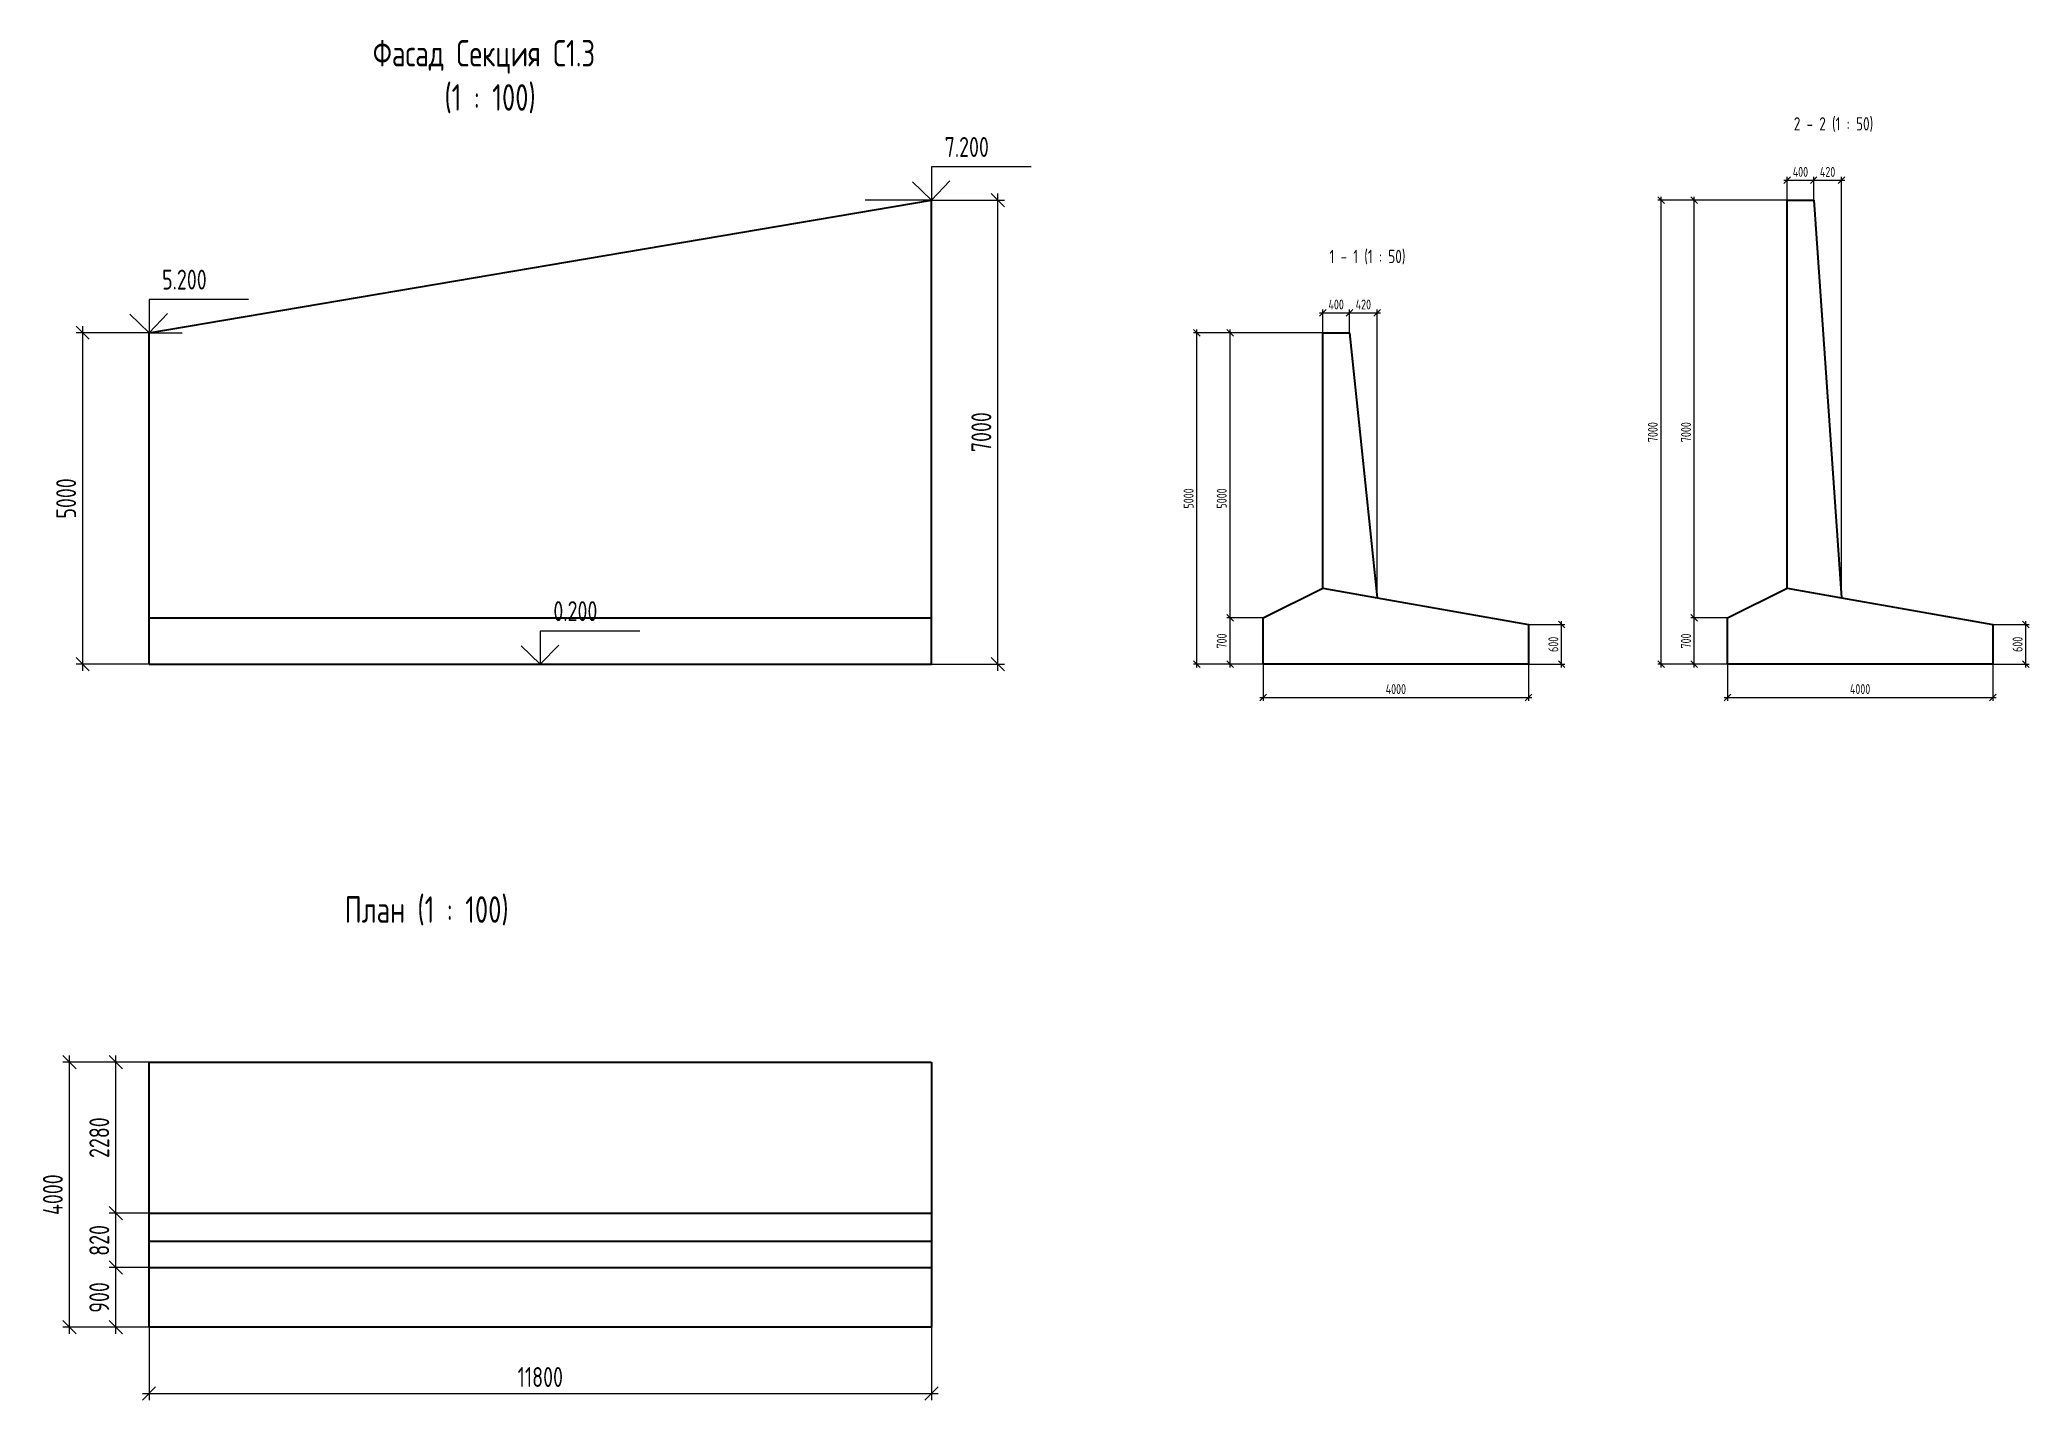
# Model space of a CAD drawing. Header units: millimetres. Extents: x -5073 to 1141180, y -2035460 to 62336.
# Drawn here: x 1081733 to 1111730, y -10900 to 9618 of the extents above; entities that cross this region are included whole.
import ezdxf
from ezdxf.enums import TextEntityAlignment as Align

# ---------------------------------------------------------------- set-up
doc = ezdxf.new("R2010")
doc.units = ezdxf.units.MM
doc.layers.add('Contur', color=40, linetype='Continuous', lineweight=40)
doc.layers.add('Size', color=142, linetype='Continuous')
doc.layers.add('Text_B', color=11, linetype='Continuous')
doc.styles.add('RS 0.7', font='romans.shx', dxfattribs={"width": 0.7})
doc.styles.add('RS0.7', font='romans.shx', dxfattribs={"width": 0.7})
doc.dimstyles.new('LIN100', dxfattribs={"dimscale": 100, "dimtxt": 3, "dimasz": 2, "dimexe": 1, "dimexo": 0, "dimgap": 1, "dimtad": 1, "dimdec": 1, "dimrnd": 1, "dimzin": 9, "dimdsep": 46, "dimtxsty": 'RS0.7', "dimblk1": 'OBLIQUE', "dimblk2": 'OBLIQUE', "dimsah": 1, "dimcen": 2, "dimdle": 1, "dimclrd": 256, "dimclre": 256, "dimclrt": 7, "dimazin": 2, "dimtfac": 2.5, "dimtdec": 1, "dimtmove": 0, "dimatfit": 3, "dimfxl": 1, "dimtolj": 1, "dimtzin": 12, "dimlwd": -1, "dimlwe": -1, "dimarcsym": 0})
doc.dimstyles.new('LIN50', dxfattribs={"dimscale": 50, "dimtxt": 3, "dimasz": 2, "dimexe": 1, "dimexo": 0, "dimgap": 1, "dimtad": 1, "dimdec": 1, "dimrnd": 1, "dimzin": 9, "dimdsep": 46, "dimtxsty": 'RS0.7', "dimblk1": 'OBLIQUE', "dimblk2": 'OBLIQUE', "dimsah": 1, "dimcen": 2, "dimdle": 1, "dimclrd": 256, "dimclre": 256, "dimclrt": 7, "dimazin": 2, "dimtfac": 2.5, "dimtdec": 1, "dimtmove": 0, "dimatfit": 3, "dimfxl": 1, "dimtolj": 1, "dimtzin": 12, "dimlwd": -1, "dimlwe": -1, "dimarcsym": 0})

msp = doc.modelspace()

# ---------------------------------------------------------------- texts
at = {"layer": 'Text_B', "style": 'RS0.7'}
for s, insert, char_height, attachment_point in [('Фасад Секция С1.3^J (1 : 100)', (1088429.9, 9061.9), 400, 5), ('2 - 2 (1 : 50)', (1108179.9, 8450), 200, 1), ('1 - 1 (1 : 50)', (1101179.9, 6450), 200, 1), ('План (1 : 100)', (1086329.9, -3300), 400, 1)]:
    msp.add_mtext(s, dxfattribs=dict(at, insert=insert, char_height=char_height, attachment_point=attachment_point))

# ---------------------------------------------------------------- blocks, each defined once
blk = doc.blocks.new('_Oblique')
at = {"color": 0, "lineweight": -2}
blk.add_line((-0.5, -0.5), (0.5, 0.5), dxfattribs=at)
blk = doc.blocks.new('*D1458')
at = {"layer": 'Defpoints', "color": 0, "transparency": 16777216}
for p in [(1082380, 5200), (1083380, 5200), (1083380, 200)]:
    blk.add_point(p, dxfattribs=at)
at = {"layer": 'Size', "transparency": 16777216}
for p, q in [((1083380, 5200), (1082280, 5200)), ((1082380, 100), (1082380, 5300)), ((1083380, 200), (1082280, 200))]:
    blk.add_line(p, q, dxfattribs=at)
at = {"layer": 'Size', "transparency": 16777216, "xscale": 200, "yscale": 200, "zscale": 200}
for p, rotation in [((1082380, 5200), 90), ((1082380, 200), 270)]:
    blk.add_blockref('_Oblique', p, dxfattribs=dict(at, rotation=rotation))
at = {"layer": 'Size', "color": 7, "transparency": 16777216, "insert": (1082130, 2700), "char_height": 300, "attachment_point": 5, "rotation": 90, "style": 'RS0.7'}
blk.add_mtext('\\A1;5000', dxfattribs=at)
blk = doc.blocks.new('*D1459')
at = {"layer": 'Defpoints', "color": 0, "transparency": 16777216}
for p in [(1095180, 7200), (1096180, 7200), (1095180, 200)]:
    blk.add_point(p, dxfattribs=at)
at = {"layer": 'Size', "transparency": 16777216}
for p, q in [((1095180, 7200), (1096280, 7200)), ((1096180, 100), (1096180, 7300)), ((1095180, 200), (1096280, 200))]:
    blk.add_line(p, q, dxfattribs=at)
at = {"layer": 'Size', "transparency": 16777216, "xscale": 200, "yscale": 200, "zscale": 200}
for p, rotation in [((1096180, 7200), 90), ((1096180, 200), 270)]:
    blk.add_blockref('_Oblique', p, dxfattribs=dict(at, rotation=rotation))
at = {"layer": 'Size', "color": 7, "transparency": 16777216, "insert": (1095930, 3700), "char_height": 300, "attachment_point": 5, "rotation": 90, "style": 'RS0.7'}
blk.add_mtext('\\A1;7000', dxfattribs=at)
blk = doc.blocks.new('*D1460')
at = {"layer": 'Defpoints', "color": 0, "transparency": 16777216}
for p in [(1083380, -9800), (1095180, -9800), (1095180, -10800)]:
    blk.add_point(p, dxfattribs=at)
at = {"layer": 'Size', "transparency": 16777216}
for p, q in [((1083380, -9800), (1083380, -10900)), ((1095180, -9800), (1095180, -10900)), ((1083280, -10800), (1095280, -10800))]:
    blk.add_line(p, q, dxfattribs=at)
at = {"layer": 'Size', "transparency": 16777216, "xscale": 200, "yscale": 200, "zscale": 200, "rotation": 180}
blk.add_blockref('_Oblique', (1083380, -10800), dxfattribs=at)
at = {"layer": 'Size', "transparency": 16777216, "xscale": 200, "yscale": 200, "zscale": 200}
blk.add_blockref('_Oblique', (1095180, -10800), dxfattribs=at)
at = {"layer": 'Size', "color": 7, "transparency": 16777216, "insert": (1089280, -10550), "char_height": 300, "attachment_point": 5, "style": 'RS0.7'}
blk.add_mtext('\\A1;11800', dxfattribs=at)
blk = doc.blocks.new('*D1461')
at = {"layer": 'Defpoints', "color": 0, "transparency": 16777216}
for p in [(1082180, -5800), (1083380, -5800), (1083380, -9800)]:
    blk.add_point(p, dxfattribs=at)
at = {"layer": 'Size', "transparency": 16777216}
for p, q in [((1083380, -5800), (1082080, -5800)), ((1082180, -9900), (1082180, -5700)), ((1083380, -9800), (1082080, -9800))]:
    blk.add_line(p, q, dxfattribs=at)
at = {"layer": 'Size', "transparency": 16777216, "xscale": 200, "yscale": 200, "zscale": 200}
for p, rotation in [((1082180, -5800), 90), ((1082180, -9800), 270)]:
    blk.add_blockref('_Oblique', p, dxfattribs=dict(at, rotation=rotation))
at = {"layer": 'Size', "color": 7, "transparency": 16777216, "insert": (1081930, -7800), "char_height": 300, "attachment_point": 5, "rotation": 90, "style": 'RS0.7'}
blk.add_mtext('\\A1;4000', dxfattribs=at)
blk = doc.blocks.new('*D1462')
at = {"layer": 'Defpoints', "color": 0, "transparency": 16777216}
for p in [(1082880, -8900), (1083380, -8900), (1083380, -9800)]:
    blk.add_point(p, dxfattribs=at)
at = {"layer": 'Size', "transparency": 16777216}
for p, q in [((1083380, -8900), (1082780, -8900)), ((1082880, -9900), (1082880, -8800)), ((1083380, -9800), (1082780, -9800))]:
    blk.add_line(p, q, dxfattribs=at)
at = {"layer": 'Size', "transparency": 16777216, "xscale": 200, "yscale": 200, "zscale": 200}
for p, rotation in [((1082880, -8900), 90), ((1082880, -9800), 270)]:
    blk.add_blockref('_Oblique', p, dxfattribs=dict(at, rotation=rotation))
at = {"layer": 'Size', "color": 7, "transparency": 16777216, "insert": (1082630, -9350), "char_height": 300, "attachment_point": 5, "rotation": 90, "style": 'RS0.7'}
blk.add_mtext('\\A1;900', dxfattribs=at)
blk = doc.blocks.new('*D1463')
at = {"layer": 'Defpoints', "color": 0, "transparency": 16777216}
for p in [(1082880, -8080), (1083380, -8080), (1083380, -8900)]:
    blk.add_point(p, dxfattribs=at)
at = {"layer": 'Size', "transparency": 16777216}
for p, q in [((1083380, -8080), (1082780, -8080)), ((1082880, -9000), (1082880, -7980)), ((1083380, -8900), (1082780, -8900))]:
    blk.add_line(p, q, dxfattribs=at)
at = {"layer": 'Size', "transparency": 16777216, "xscale": 200, "yscale": 200, "zscale": 200}
for p, rotation in [((1082880, -8080), 90), ((1082880, -8900), 270)]:
    blk.add_blockref('_Oblique', p, dxfattribs=dict(at, rotation=rotation))
at = {"layer": 'Size', "color": 7, "transparency": 16777216, "insert": (1082630, -8490), "char_height": 300, "attachment_point": 5, "rotation": 90, "style": 'RS0.7'}
blk.add_mtext('\\A1;820', dxfattribs=at)
blk = doc.blocks.new('*D1464')
at = {"layer": 'Defpoints', "color": 0, "transparency": 16777216}
for p in [(1082880, -5800), (1083380, -5800), (1083380, -8080)]:
    blk.add_point(p, dxfattribs=at)
at = {"layer": 'Size', "transparency": 16777216}
for p, q in [((1083380, -5800), (1082780, -5800)), ((1082880, -8180), (1082880, -5700)), ((1083380, -8080), (1082780, -8080))]:
    blk.add_line(p, q, dxfattribs=at)
at = {"layer": 'Size', "transparency": 16777216, "xscale": 200, "yscale": 200, "zscale": 200}
for p, rotation in [((1082880, -5800), 90), ((1082880, -8080), 270)]:
    blk.add_blockref('_Oblique', p, dxfattribs=dict(at, rotation=rotation))
at = {"layer": 'Size', "color": 7, "transparency": 16777216, "insert": (1082630, -6940), "char_height": 300, "attachment_point": 5, "rotation": 90, "style": 'RS0.7'}
blk.add_mtext('\\A1;2280', dxfattribs=at)
blk = doc.blocks.new('*D1465')
at = {"layer": 'Defpoints', "color": 0, "transparency": 16777216}
for p in [(1099680, 5200), (1101080, 5200), (1100180, 200)]:
    blk.add_point(p, dxfattribs=at)
at = {"layer": 'Size', "transparency": 16777216}
for p, q in [((1101080, 5200), (1099630, 5200)), ((1099680, 150), (1099680, 5250)), ((1100180, 200), (1099630, 200))]:
    blk.add_line(p, q, dxfattribs=at)
at = {"layer": 'Size', "transparency": 16777216, "xscale": 100, "yscale": 100, "zscale": 100}
for p, rotation in [((1099680, 5200), 90), ((1099680, 200), 270)]:
    blk.add_blockref('_Oblique', p, dxfattribs=dict(at, rotation=rotation))
at = {"layer": 'Size', "color": 7, "transparency": 16777216, "insert": (1099555, 2700), "char_height": 150, "attachment_point": 5, "rotation": 90, "style": 'RS0.7'}
blk.add_mtext('\\A1;5000', dxfattribs=at)
blk = doc.blocks.new('*D1466')
at = {"layer": 'Defpoints', "color": 0, "transparency": 16777216}
for p in [(1100180, 200), (1104180, 200), (1104180, -300)]:
    blk.add_point(p, dxfattribs=at)
at = {"layer": 'Size', "transparency": 16777216}
for p, q in [((1100180, 200), (1100180, -350)), ((1104180, 200), (1104180, -350)), ((1100130, -300), (1104230, -300))]:
    blk.add_line(p, q, dxfattribs=at)
at = {"layer": 'Size', "transparency": 16777216, "xscale": 100, "yscale": 100, "zscale": 100, "rotation": 180}
blk.add_blockref('_Oblique', (1100180, -300), dxfattribs=at)
at = {"layer": 'Size', "transparency": 16777216, "xscale": 100, "yscale": 100, "zscale": 100}
blk.add_blockref('_Oblique', (1104180, -300), dxfattribs=at)
at = {"layer": 'Size', "color": 7, "transparency": 16777216, "insert": (1102180, -175), "char_height": 150, "attachment_point": 5, "style": 'RS0.7'}
blk.add_mtext('\\A1;4000', dxfattribs=at)
blk = doc.blocks.new('*D1467')
at = {"layer": 'Defpoints', "color": 0, "transparency": 16777216}
for p in [(1099180, 5200), (1101080, 5200), (1100180, 200)]:
    blk.add_point(p, dxfattribs=at)
at = {"layer": 'Size', "transparency": 16777216}
for p, q in [((1101080, 5200), (1099130, 5200)), ((1099180, 150), (1099180, 5250)), ((1100180, 200), (1099130, 200))]:
    blk.add_line(p, q, dxfattribs=at)
at = {"layer": 'Size', "transparency": 16777216, "xscale": 100, "yscale": 100, "zscale": 100}
for p, rotation in [((1099180, 5200), 90), ((1099180, 200), 270)]:
    blk.add_blockref('_Oblique', p, dxfattribs=dict(at, rotation=rotation))
at = {"layer": 'Size', "color": 7, "transparency": 16777216, "insert": (1099055, 2700), "char_height": 150, "attachment_point": 5, "rotation": 90, "style": 'RS0.7'}
blk.add_mtext('\\A1;5000', dxfattribs=at)
blk = doc.blocks.new('*D1468')
at = {"layer": 'Defpoints', "color": 0, "transparency": 16777216}
for p in [(1099680, 900), (1100180, 900), (1100180, 200)]:
    blk.add_point(p, dxfattribs=at)
at = {"layer": 'Size', "transparency": 16777216}
for p, q in [((1100180, 900), (1099630, 900)), ((1099680, 150), (1099680, 950)), ((1100180, 200), (1099630, 200))]:
    blk.add_line(p, q, dxfattribs=at)
at = {"layer": 'Size', "transparency": 16777216, "xscale": 100, "yscale": 100, "zscale": 100}
for p, rotation in [((1099680, 900), 90), ((1099680, 200), 270)]:
    blk.add_blockref('_Oblique', p, dxfattribs=dict(at, rotation=rotation))
at = {"layer": 'Size', "color": 7, "transparency": 16777216, "insert": (1099555, 550), "char_height": 150, "attachment_point": 5, "rotation": 90, "style": 'RS0.7'}
blk.add_mtext('\\A1;700', dxfattribs=at)
blk = doc.blocks.new('*D1469')
at = {"layer": 'Defpoints', "color": 0, "transparency": 16777216}
for p in [(1101480, 5500), (1101080, 5200), (1101480, 5200)]:
    blk.add_point(p, dxfattribs=at)
at = {"layer": 'Size', "transparency": 16777216}
for p, q in [((1101030, 5500), (1101530, 5500)), ((1101080, 5200), (1101080, 5550)), ((1101480, 5200), (1101480, 5550))]:
    blk.add_line(p, q, dxfattribs=at)
at = {"layer": 'Size', "transparency": 16777216, "xscale": 100, "yscale": 100, "zscale": 100, "rotation": 180}
blk.add_blockref('_Oblique', (1101080, 5500), dxfattribs=at)
at = {"layer": 'Size', "transparency": 16777216, "xscale": 100, "yscale": 100, "zscale": 100}
blk.add_blockref('_Oblique', (1101480, 5500), dxfattribs=at)
at = {"layer": 'Size', "color": 7, "transparency": 16777216, "insert": (1101280, 5625), "char_height": 150, "attachment_point": 5, "style": 'RS0.7'}
blk.add_mtext('\\A1;400', dxfattribs=at)
blk = doc.blocks.new('*D1470')
at = {"layer": 'Defpoints', "color": 0, "transparency": 16777216}
for p in [(1101900, 5500), (1101480, 5200), (1101900, 1200)]:
    blk.add_point(p, dxfattribs=at)
at = {"layer": 'Size', "transparency": 16777216}
for p, q in [((1101430, 5500), (1101950, 5500)), ((1101480, 5200), (1101480, 5550)), ((1101900, 1200), (1101900, 5550))]:
    blk.add_line(p, q, dxfattribs=at)
at = {"layer": 'Size', "transparency": 16777216, "xscale": 100, "yscale": 100, "zscale": 100, "rotation": 180}
blk.add_blockref('_Oblique', (1101480, 5500), dxfattribs=at)
at = {"layer": 'Size', "transparency": 16777216, "xscale": 100, "yscale": 100, "zscale": 100}
blk.add_blockref('_Oblique', (1101900, 5500), dxfattribs=at)
at = {"layer": 'Size', "color": 7, "transparency": 16777216, "insert": (1101690, 5625), "char_height": 150, "attachment_point": 5, "style": 'RS0.7'}
blk.add_mtext('\\A1;420', dxfattribs=at)
blk = doc.blocks.new('*D1471')
at = {"layer": 'Defpoints', "color": 0, "transparency": 16777216}
for p in [(1104180, 800), (1104680, 800), (1104180, 200)]:
    blk.add_point(p, dxfattribs=at)
at = {"layer": 'Size', "transparency": 16777216}
for p, q in [((1104180, 800), (1104730, 800)), ((1104680, 150), (1104680, 850)), ((1104180, 200), (1104730, 200))]:
    blk.add_line(p, q, dxfattribs=at)
at = {"layer": 'Size', "transparency": 16777216, "xscale": 100, "yscale": 100, "zscale": 100}
for p, rotation in [((1104680, 800), 90), ((1104680, 200), 270)]:
    blk.add_blockref('_Oblique', p, dxfattribs=dict(at, rotation=rotation))
at = {"layer": 'Size', "color": 7, "transparency": 16777216, "insert": (1104555, 500), "char_height": 150, "attachment_point": 5, "rotation": 90, "style": 'RS0.7'}
blk.add_mtext('\\A1;600', dxfattribs=at)
blk = doc.blocks.new('*D1472')
at = {"layer": 'Defpoints', "color": 0, "transparency": 16777216}
for p in [(1106680, 7200), (1108080, 7200), (1107180, 200)]:
    blk.add_point(p, dxfattribs=at)
at = {"layer": 'Size', "transparency": 16777216}
for p, q in [((1108080, 7200), (1106630, 7200)), ((1106680, 150), (1106680, 7250)), ((1107180, 200), (1106630, 200))]:
    blk.add_line(p, q, dxfattribs=at)
at = {"layer": 'Size', "transparency": 16777216, "xscale": 100, "yscale": 100, "zscale": 100}
for p, rotation in [((1106680, 7200), 90), ((1106680, 200), 270)]:
    blk.add_blockref('_Oblique', p, dxfattribs=dict(at, rotation=rotation))
at = {"layer": 'Size', "color": 7, "transparency": 16777216, "insert": (1106555, 3700), "char_height": 150, "attachment_point": 5, "rotation": 90, "style": 'RS0.7'}
blk.add_mtext('\\A1;7000', dxfattribs=at)
blk = doc.blocks.new('*D1473')
at = {"layer": 'Defpoints', "color": 0, "transparency": 16777216}
for p in [(1106180, 7200), (1108080, 7200), (1107180, 200)]:
    blk.add_point(p, dxfattribs=at)
at = {"layer": 'Size', "transparency": 16777216}
for p, q in [((1108080, 7200), (1106130, 7200)), ((1106180, 150), (1106180, 7250)), ((1107180, 200), (1106130, 200))]:
    blk.add_line(p, q, dxfattribs=at)
at = {"layer": 'Size', "transparency": 16777216, "xscale": 100, "yscale": 100, "zscale": 100}
for p, rotation in [((1106180, 7200), 90), ((1106180, 200), 270)]:
    blk.add_blockref('_Oblique', p, dxfattribs=dict(at, rotation=rotation))
at = {"layer": 'Size', "color": 7, "transparency": 16777216, "insert": (1106055, 3700), "char_height": 150, "attachment_point": 5, "rotation": 90, "style": 'RS0.7'}
blk.add_mtext('\\A1;7000', dxfattribs=at)
blk = doc.blocks.new('*D1474')
at = {"layer": 'Defpoints', "color": 0, "transparency": 16777216}
for p in [(1106680, 900), (1107180, 900), (1107180, 200)]:
    blk.add_point(p, dxfattribs=at)
at = {"layer": 'Size', "transparency": 16777216}
for p, q in [((1107180, 900), (1106630, 900)), ((1106680, 150), (1106680, 950)), ((1107180, 200), (1106630, 200))]:
    blk.add_line(p, q, dxfattribs=at)
at = {"layer": 'Size', "transparency": 16777216, "xscale": 100, "yscale": 100, "zscale": 100}
for p, rotation in [((1106680, 900), 90), ((1106680, 200), 270)]:
    blk.add_blockref('_Oblique', p, dxfattribs=dict(at, rotation=rotation))
at = {"layer": 'Size', "color": 7, "transparency": 16777216, "insert": (1106555, 550), "char_height": 150, "attachment_point": 5, "rotation": 90, "style": 'RS0.7'}
blk.add_mtext('\\A1;700', dxfattribs=at)
blk = doc.blocks.new('*D1475')
at = {"layer": 'Defpoints', "color": 0, "transparency": 16777216}
for p in [(1107180, 200), (1111180, 200), (1111180, -300)]:
    blk.add_point(p, dxfattribs=at)
at = {"layer": 'Size', "transparency": 16777216}
for p, q in [((1107180, 200), (1107180, -350)), ((1111180, 200), (1111180, -350)), ((1107130, -300), (1111230, -300))]:
    blk.add_line(p, q, dxfattribs=at)
at = {"layer": 'Size', "transparency": 16777216, "xscale": 100, "yscale": 100, "zscale": 100, "rotation": 180}
blk.add_blockref('_Oblique', (1107180, -300), dxfattribs=at)
at = {"layer": 'Size', "transparency": 16777216, "xscale": 100, "yscale": 100, "zscale": 100}
blk.add_blockref('_Oblique', (1111180, -300), dxfattribs=at)
at = {"layer": 'Size', "color": 7, "transparency": 16777216, "insert": (1109180, -175), "char_height": 150, "attachment_point": 5, "style": 'RS0.7'}
blk.add_mtext('\\A1;4000', dxfattribs=at)
blk = doc.blocks.new('*D1476')
at = {"layer": 'Defpoints', "color": 0, "transparency": 16777216}
for p in [(1108480, 7500), (1108080, 7200), (1108480, 7200)]:
    blk.add_point(p, dxfattribs=at)
at = {"layer": 'Size', "transparency": 16777216}
for p, q in [((1108030, 7500), (1108530, 7500)), ((1108080, 7200), (1108080, 7550)), ((1108480, 7200), (1108480, 7550))]:
    blk.add_line(p, q, dxfattribs=at)
at = {"layer": 'Size', "transparency": 16777216, "xscale": 100, "yscale": 100, "zscale": 100, "rotation": 180}
blk.add_blockref('_Oblique', (1108080, 7500), dxfattribs=at)
at = {"layer": 'Size', "transparency": 16777216, "xscale": 100, "yscale": 100, "zscale": 100}
blk.add_blockref('_Oblique', (1108480, 7500), dxfattribs=at)
at = {"layer": 'Size', "color": 7, "transparency": 16777216, "insert": (1108280, 7625), "char_height": 150, "attachment_point": 5, "style": 'RS0.7'}
blk.add_mtext('\\A1;400', dxfattribs=at)
blk = doc.blocks.new('*D1477')
at = {"layer": 'Defpoints', "color": 0, "transparency": 16777216}
for p in [(1108900, 7500), (1108480, 7200), (1108900, 1200)]:
    blk.add_point(p, dxfattribs=at)
at = {"layer": 'Size', "transparency": 16777216}
for p, q in [((1108430, 7500), (1108950, 7500)), ((1108480, 7200), (1108480, 7550)), ((1108900, 1200), (1108900, 7550))]:
    blk.add_line(p, q, dxfattribs=at)
at = {"layer": 'Size', "transparency": 16777216, "xscale": 100, "yscale": 100, "zscale": 100, "rotation": 180}
blk.add_blockref('_Oblique', (1108480, 7500), dxfattribs=at)
at = {"layer": 'Size', "transparency": 16777216, "xscale": 100, "yscale": 100, "zscale": 100}
blk.add_blockref('_Oblique', (1108900, 7500), dxfattribs=at)
at = {"layer": 'Size', "color": 7, "transparency": 16777216, "insert": (1108690, 7625), "char_height": 150, "attachment_point": 5, "style": 'RS0.7'}
blk.add_mtext('\\A1;420', dxfattribs=at)
blk = doc.blocks.new('*D1478')
at = {"layer": 'Defpoints', "color": 0, "transparency": 16777216}
for p in [(1111180, 800), (1111680, 800), (1111180, 200)]:
    blk.add_point(p, dxfattribs=at)
at = {"layer": 'Size', "transparency": 16777216}
for p, q in [((1111180, 800), (1111730, 800)), ((1111680, 150), (1111680, 850)), ((1111180, 200), (1111730, 200))]:
    blk.add_line(p, q, dxfattribs=at)
at = {"layer": 'Size', "transparency": 16777216, "xscale": 100, "yscale": 100, "zscale": 100}
for p, rotation in [((1111680, 800), 90), ((1111680, 200), 270)]:
    blk.add_blockref('_Oblique', p, dxfattribs=dict(at, rotation=rotation))
at = {"layer": 'Size', "color": 7, "transparency": 16777216, "insert": (1111555, 500), "char_height": 150, "attachment_point": 5, "rotation": 90, "style": 'RS0.7'}
blk.add_mtext('\\A1;600', dxfattribs=at)
blk = doc.blocks.new('Otmetka')
at = {"lineweight": 25}
for p, q in [((0, 5), (0, 0)), ((15, 5), (0, 5)), ((0, 0), (-10, 0)), ((0, 0), (5, 0))]:
    blk.add_line(p, q, dxfattribs=at)
blk.add_lwpolyline([(-2.89, 2.77), (0, 0), (2.77, 2.89)], dxfattribs=at)
at = {"color": 7, "style": 'RS 0.7', "width": 0.7}
blk.add_attdef('+ОТМЕТКА', (1.97, 6.51), '', height=3, dxfattribs=at)
at = {"color": 7, "style": 'RS 0.7', "width": 0.7, "flags": 8}
blk.add_attdef('ПРИМЕЧАНИЕ', text='', height=3, dxfattribs=at).set_placement((1.97, 4.33), align=Align.TOP_LEFT)

# ---------------------------------------------------------------- dimensions: what is measured, and where the dimension line sits
at = {"layer": 'Size'}
for base, p1, p2, angle, dimstyle, picture, middle in [((1108479.9, 7500), (1108079.9, 7200), (1108479.9, 7200), 180, 'LIN50', '*D1476', (1108279.9, 7625)), ((1108899.9, 7500), (1108479.9, 7200), (1108899.9, 1200), 180, 'LIN50', '*D1477', (1108689.9, 7625)), ((1096179.9, 7200), (1095179.9, 200), (1095179.9, 7200), 270, 'LIN100', '*D1459', (1095929.9, 3700)), ((1106179.9, 7200), (1107179.9, 200), (1108079.9, 7200), 90, 'LIN50', '*D1473', (1106054.9, 3700)), ((1106679.9, 7200), (1107179.9, 200), (1108079.9, 7200), 90, 'LIN50', '*D1472', (1106554.9, 3700)), ((1101479.9, 5500), (1101079.9, 5200), (1101479.9, 5200), 180, 'LIN50', '*D1469', (1101279.9, 5625)), ((1101899.9, 5500), (1101479.9, 5200), (1101899.9, 1200), 180, 'LIN50', '*D1470', (1101689.9, 5625)), ((1082379.9, 5200), (1083379.9, 200), (1083379.9, 5200), 90, 'LIN100', '*D1458', (1082129.9, 2700)), ((1099179.9, 5200), (1100179.9, 200), (1101079.9, 5200), 90, 'LIN50', '*D1467', (1099054.9, 2700)), ((1099679.9, 5200), (1100179.9, 200), (1101079.9, 5200), 90, 'LIN50', '*D1465', (1099554.9, 2700)), ((1099679.9, 900), (1100179.9, 200), (1100179.9, 900), 90, 'LIN50', '*D1468', (1099554.9, 550)), ((1106679.9, 900), (1107179.9, 200), (1107179.9, 900), 90, 'LIN50', '*D1474', (1106554.9, 550)), ((1104679.9, 800), (1104179.9, 200), (1104179.9, 800), 270, 'LIN50', '*D1471', (1104554.9, 500)), ((1111679.9, 800), (1111179.9, 200), (1111179.9, 800), 270, 'LIN50', '*D1478', (1111554.9, 500)), ((1082179.9, -5800), (1083379.9, -9800), (1083379.9, -5800), 90, 'LIN100', '*D1461', (1081929.9, -7800)), ((1082879.9, -5800), (1083379.9, -8080), (1083379.9, -5800), 90, 'LIN100', '*D1464', (1082629.9, -6940)), ((1082879.9, -8080), (1083379.9, -8900), (1083379.9, -8080), 90, 'LIN100', '*D1463', (1082629.9, -8490)), ((1082879.9, -8900), (1083379.9, -9800), (1083379.9, -8900), 90, 'LIN100', '*D1462', (1082629.9, -9350))]:
    dim = msp.add_linear_dim(base=base, p1=p1, p2=p2, angle=angle, dimstyle=dimstyle, dxfattribs=at)
    dim.commit()
    dim.dimension.update_dxf_attribs({"geometry": picture, "text_midpoint": middle})
for base, p1, p2, dimstyle, picture, middle in [((1104179.9, -300), (1100179.9, 200), (1104179.9, 200), 'LIN50', '*D1466', (1102179.9, -175)), ((1111179.9, -300), (1107179.9, 200), (1111179.9, 200), 'LIN50', '*D1475', (1109179.9, -175)), ((1095179.9, -10800), (1083379.9, -9800), (1095179.9, -9800), 'LIN100', '*D1460', (1089279.9, -10550))]:
    dim = msp.add_linear_dim(base=base, p1=p1, p2=p2, dimstyle=dimstyle, dxfattribs=at)
    dim.commit()
    dim.dimension.update_dxf_attribs({"geometry": picture, "text_midpoint": middle})

# ---------------------------------------------------------------- linework, layer by layer
at = {"layer": 'Contur'}
for p, q in [((1083379.9, 5200), (1095179.9, 7200)), ((1095179.9, 200), (1095179.9, 7200)), ((1108079.9, 1345), (1108079.9, 7200)), ((1108079.9, 7200), (1108479.9, 7200)), ((1108479.9, 7200), (1108899.9, 1200)), ((1083379.9, 200), (1083379.9, 5200)), ((1101079.9, 1345), (1101079.9, 5200)), ((1101079.9, 5200), (1101479.9, 5200)), ((1101479.9, 5200), (1101899.9, 1200)), ((1100179.9, 900), (1101079.9, 1345)), ((1101079.9, 1345), (1101899.9, 1200)), ((1101899.9, 1200), (1104179.9, 800)), ((1107179.9, 900), (1108079.9, 1345)), ((1108079.9, 1345), (1108899.9, 1200)), ((1108899.9, 1200), (1111179.9, 800)), ((1083379.9, 900), (1095179.9, 900)), ((1100179.9, 200), (1100179.9, 900)), ((1107179.9, 200), (1107179.9, 900)), ((1104179.9, 800), (1104179.9, 200)), ((1111179.9, 800), (1111179.9, 200)), ((1083379.9, 200), (1095179.9, 200)), ((1104179.9, 200), (1100179.9, 200)), ((1111179.9, 200), (1107179.9, 200)), ((1083379.9, -9800), (1083379.9, -5800)), ((1083379.9, -5800), (1095179.9, -5800)), ((1095179.9, -5800), (1095179.9, -9800)), ((1083379.9, -8080), (1095179.9, -8080)), ((1083379.9, -8500), (1095179.9, -8500)), ((1083379.9, -8900), (1095179.9, -8900)), ((1095179.9, -9800), (1083379.9, -9800))]:
    msp.add_line(p, q, dxfattribs=at)

# ---------------------------------------------------------------- block references
at = {"layer": 'Size', "xscale": 100, "yscale": 100, "zscale": 100}
for p, values in [((1095179.9, 7200), {'+ОТМЕТКА': '7.200'}), ((1083379.9, 5200), {'+ОТМЕТКА': '5.200'}), ((1089279.9, 200), {'+ОТМЕТКА': '0.200'})]:
    msp.add_blockref('Otmetka', p, dxfattribs=at).add_auto_attribs(values)

msp.set_redraw_order([(e.dxf.handle, doc.entitydb.next_handle()) for e in msp.query("TEXT MTEXT ATTDEF DIMENSION ARC_DIMENSION")])  # texts and dimensions are drawn at this point

doc.saveas('drawing.dxf')
